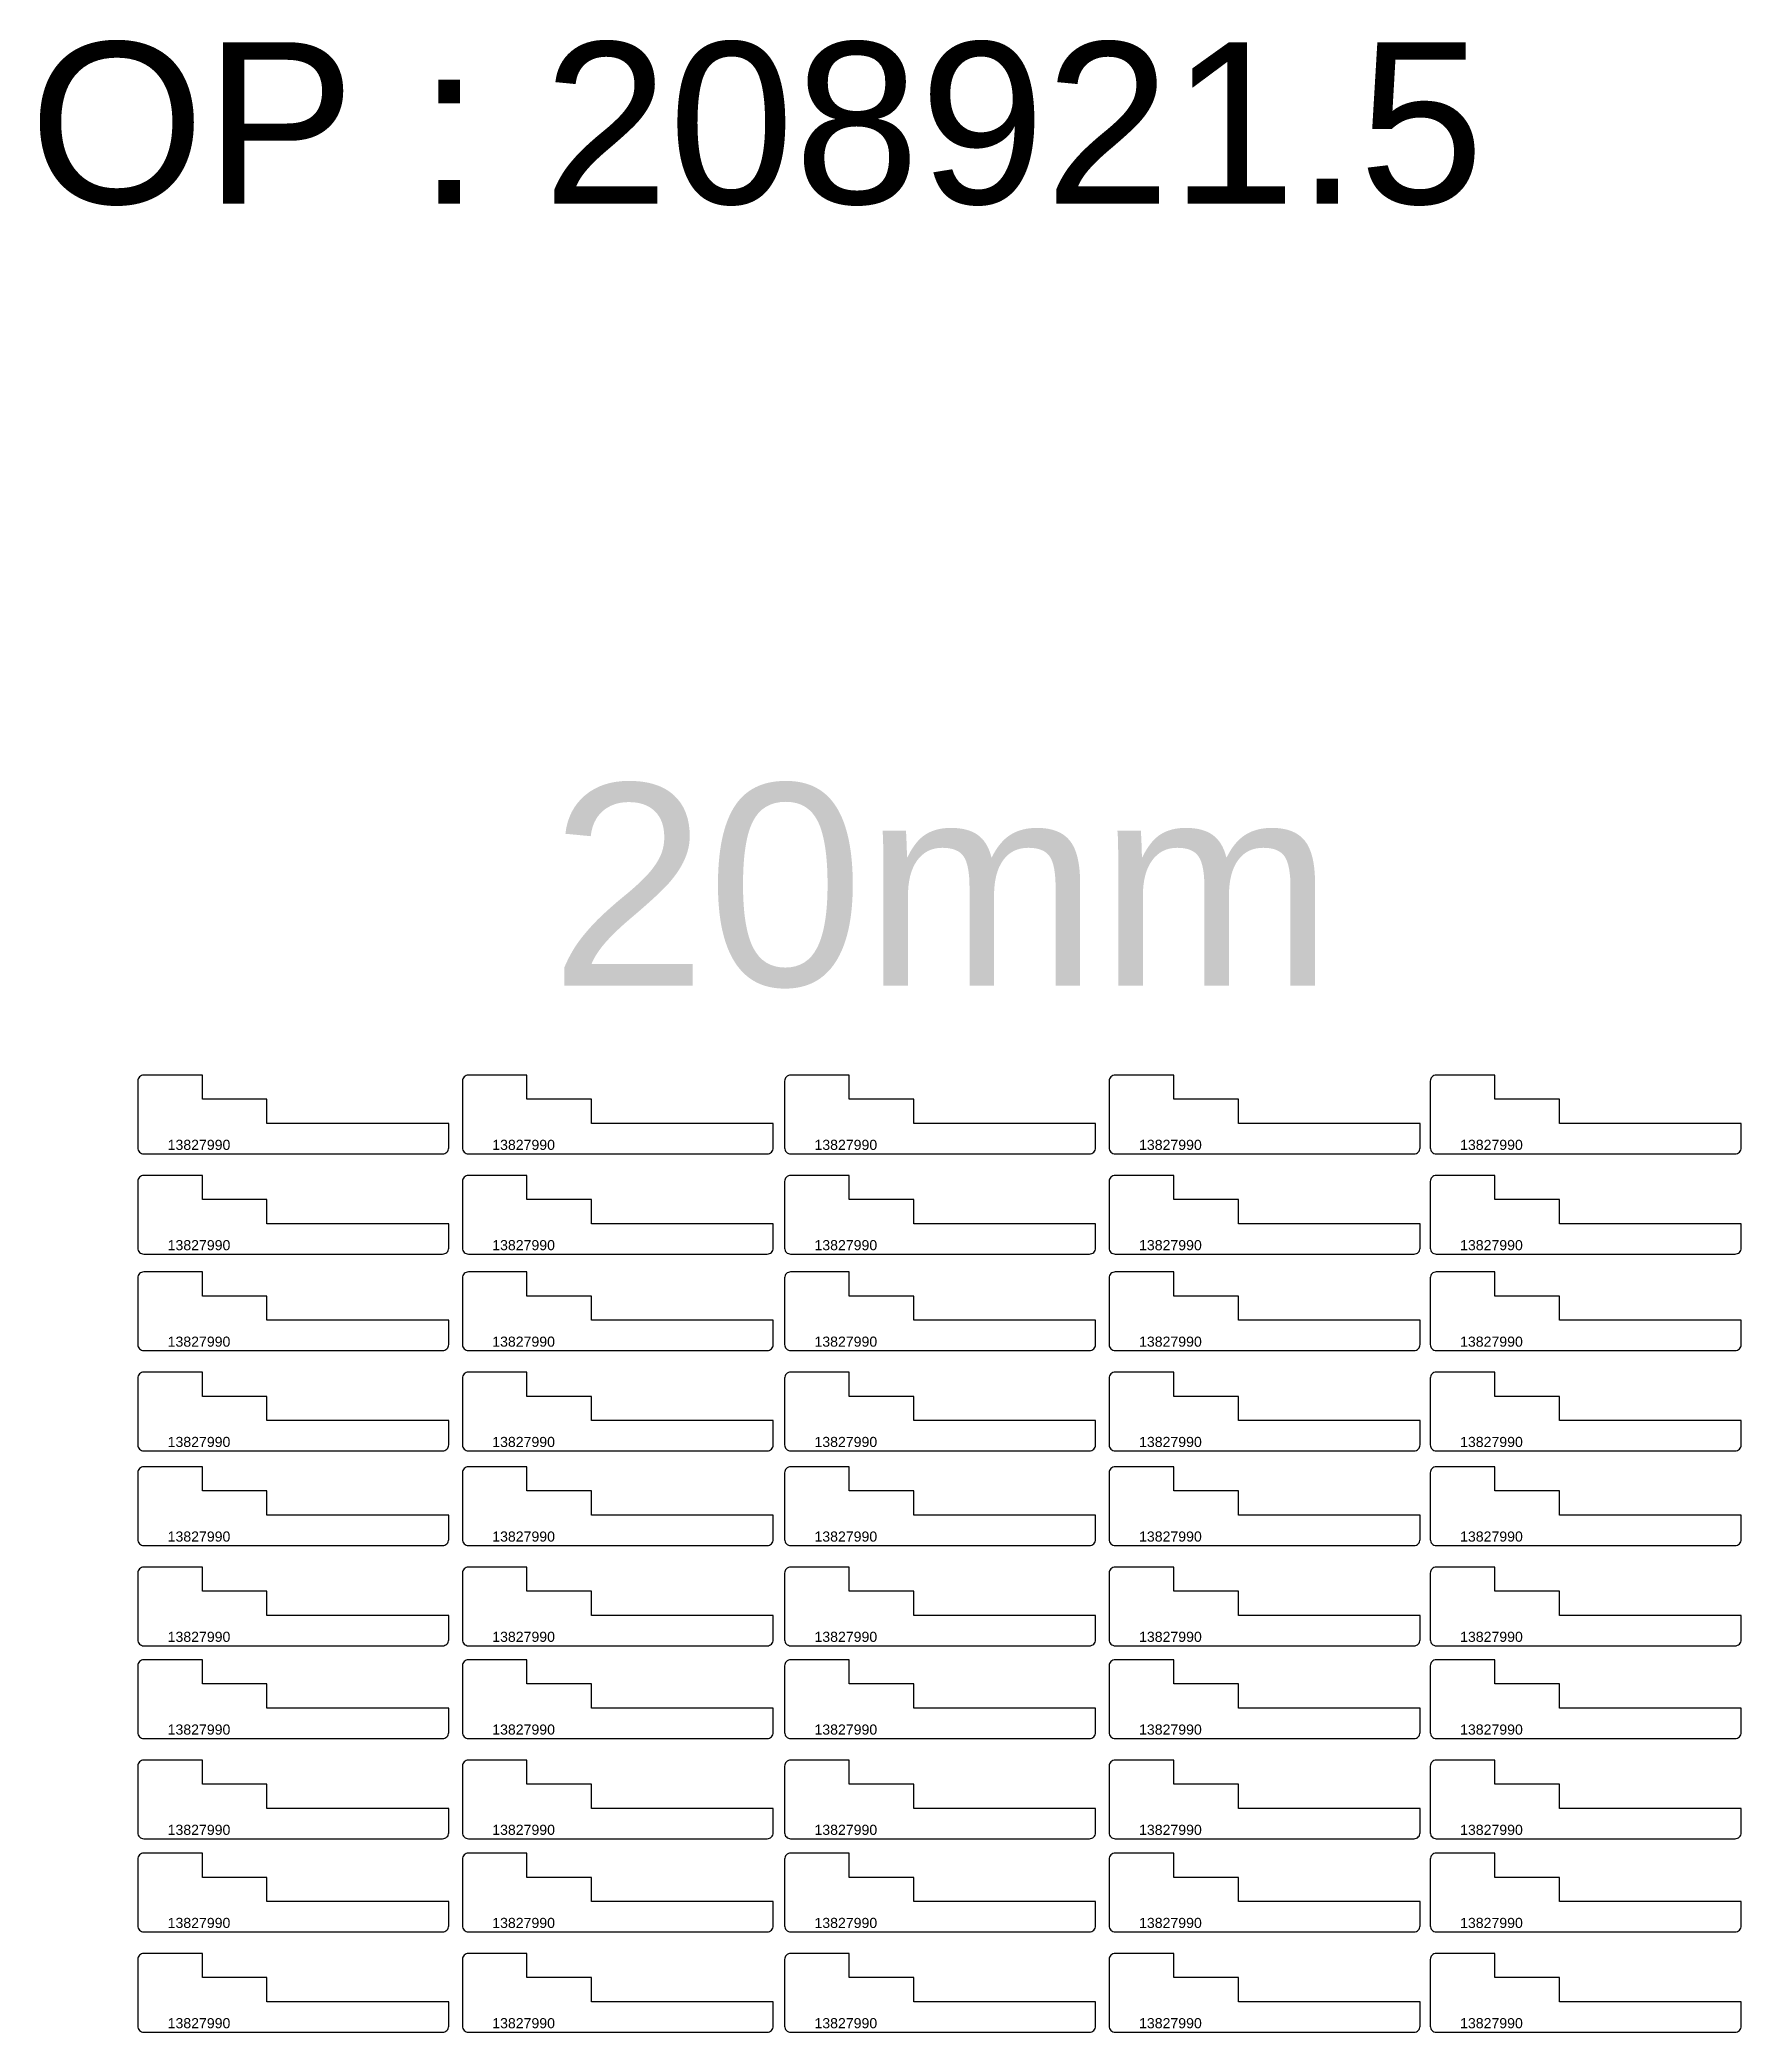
# Model space of a CAD drawing. Header units: millimetres. Extents: x 1349 to 5846, y -1703 to 1001.
# Drawn here: x 5003 to 5846, y 13 to 1000 of the extents above; entities that cross this region are included whole.
import ezdxf

# ---------------------------------------------------------------- set-up
doc = ezdxf.new("R2010")
doc.units = ezdxf.units.MM
doc.layers.add('Des.', color=7, linetype='Continuous')
doc.layers.add('Texto', color=3, linetype='Continuous')
doc.styles.get("Standard").update_dxf_attribs({"font": 'arial.ttf'})

msp = doc.modelspace()

# ---------------------------------------------------------------- texts
at = {"attachment_point": 1}
for s, width, insert, char_height in [('OP : 208921.5', 1489.9741, (4997.68, 999.3), 80), ('20mm', 247.8479, (5255.72, 631.86), 100)]:
    msp.add_mtext_dynamic_manual_height_columns(s, width=width, gutter_width=12.5, heights=[0], dxfattribs=dict(at, insert=insert, char_height=char_height))
at = {"layer": 'Texto', "char_height": 5, "attachment_point": 1}
for insert in [(5066.27, 455.54), (5227.05, 455.54), (5386.66, 455.54), (5547.44, 455.54), (5706.46, 455.54), (5066.27, 405.85), (5227.05, 405.85), (5386.66, 405.85), (5547.44, 405.85), (5706.46, 405.85), (5066.27, 358.04), (5227.05, 358.04), (5386.66, 358.04), (5547.44, 358.04), (5706.46, 358.04), (5066.27, 308.36), (5227.05, 308.36), (5386.66, 308.36), (5547.44, 308.36), (5706.46, 308.36), (5066.27, 261.49), (5227.05, 261.49), (5386.66, 261.49), (5547.44, 261.49), (5706.46, 261.49), (5066.27, 211.81), (5227.05, 211.81), (5386.66, 211.81), (5547.44, 211.81), (5706.46, 211.81), (5066.27, 165.87), (5227.05, 165.87), (5386.66, 165.87), (5547.44, 165.87), (5706.46, 165.87), (5066.27, 116.19), (5227.05, 116.19), (5386.66, 116.19), (5547.44, 116.19), (5706.46, 116.19), (5066.27, 70.07), (5227.05, 70.07), (5386.66, 70.07), (5547.44, 70.07), (5706.46, 70.07), (5066.27, 20.39), (5227.05, 20.39), (5386.66, 20.39), (5547.44, 20.39), (5706.46, 20.39)]:
    msp.add_mtext_dynamic_manual_height_columns('13827990', width=114.2821, gutter_width=12.5, heights=[0], dxfattribs=dict(at, insert=insert))

# ---------------------------------------------------------------- linework, layer by layer
at = {"layer": 'Des.'}
for points in [[(5202.48, 448.59, 0.414214), (5205.48, 451.59), (5205.48, 463.59), (5115.48, 463.59), (5115.48, 475.59), (5083.48, 475.59), (5083.48, 487.59), (5054.48, 487.59, 0.414214), (5051.48, 484.59), (5051.48, 451.59, 0.414214), (5054.48, 448.59)], [(5363.26, 448.59, 0.414214), (5366.26, 451.59), (5366.26, 463.59), (5276.26, 463.59), (5276.26, 475.59), (5244.26, 475.59), (5244.26, 487.59), (5215.26, 487.59, 0.414214), (5212.26, 484.59), (5212.26, 451.59, 0.414214), (5215.26, 448.59)], [(5522.87, 448.59, 0.414214), (5525.87, 451.59), (5525.87, 463.59), (5435.87, 463.59), (5435.87, 475.59), (5403.87, 475.59), (5403.87, 487.59), (5374.87, 487.59, 0.414214), (5371.87, 484.59), (5371.87, 451.59, 0.414214), (5374.87, 448.59)], [(5683.65, 448.59, 0.414214), (5686.65, 451.59), (5686.65, 463.59), (5596.65, 463.59), (5596.65, 475.59), (5564.65, 475.59), (5564.65, 487.59), (5535.65, 487.59, 0.414214), (5532.65, 484.59), (5532.65, 451.59, 0.414214), (5535.65, 448.59)], [(5842.67, 448.59, 0.414214), (5845.67, 451.59), (5845.67, 463.59), (5755.67, 463.59), (5755.67, 475.59), (5723.67, 475.59), (5723.67, 487.59), (5694.67, 487.59, 0.414214), (5691.67, 484.59), (5691.67, 451.59, 0.414214), (5694.67, 448.59)], [(5202.48, 398.91, 0.414214), (5205.48, 401.91), (5205.48, 413.91), (5115.48, 413.91), (5115.48, 425.91), (5083.48, 425.91), (5083.48, 437.91), (5054.48, 437.91, 0.414214), (5051.48, 434.91), (5051.48, 401.91, 0.414214), (5054.48, 398.91)], [(5363.26, 398.91, 0.414214), (5366.26, 401.91), (5366.26, 413.91), (5276.26, 413.91), (5276.26, 425.91), (5244.26, 425.91), (5244.26, 437.91), (5215.26, 437.91, 0.414214), (5212.26, 434.91), (5212.26, 401.91, 0.414214), (5215.26, 398.91)], [(5522.87, 398.91, 0.414214), (5525.87, 401.91), (5525.87, 413.91), (5435.87, 413.91), (5435.87, 425.91), (5403.87, 425.91), (5403.87, 437.91), (5374.87, 437.91, 0.414214), (5371.87, 434.91), (5371.87, 401.91, 0.414214), (5374.87, 398.91)], [(5683.65, 398.91, 0.414214), (5686.65, 401.91), (5686.65, 413.91), (5596.65, 413.91), (5596.65, 425.91), (5564.65, 425.91), (5564.65, 437.91), (5535.65, 437.91, 0.414214), (5532.65, 434.91), (5532.65, 401.91, 0.414214), (5535.65, 398.91)], [(5842.67, 398.91, 0.414214), (5845.67, 401.91), (5845.67, 413.91), (5755.67, 413.91), (5755.67, 425.91), (5723.67, 425.91), (5723.67, 437.91), (5694.67, 437.91, 0.414214), (5691.67, 434.91), (5691.67, 401.91, 0.414214), (5694.67, 398.91)], [(5202.48, 351.1, 0.414214), (5205.48, 354.1), (5205.48, 366.1), (5115.48, 366.1), (5115.48, 378.1), (5083.48, 378.1), (5083.48, 390.1), (5054.48, 390.1, 0.414214), (5051.48, 387.1), (5051.48, 354.1, 0.414214), (5054.48, 351.1)], [(5363.26, 351.1, 0.414214), (5366.26, 354.1), (5366.26, 366.1), (5276.26, 366.1), (5276.26, 378.1), (5244.26, 378.1), (5244.26, 390.1), (5215.26, 390.1, 0.414214), (5212.26, 387.1), (5212.26, 354.1, 0.414214), (5215.26, 351.1)], [(5522.87, 351.1, 0.414214), (5525.87, 354.1), (5525.87, 366.1), (5435.87, 366.1), (5435.87, 378.1), (5403.87, 378.1), (5403.87, 390.1), (5374.87, 390.1, 0.414214), (5371.87, 387.1), (5371.87, 354.1, 0.414214), (5374.87, 351.1)], [(5683.65, 351.1, 0.414214), (5686.65, 354.1), (5686.65, 366.1), (5596.65, 366.1), (5596.65, 378.1), (5564.65, 378.1), (5564.65, 390.1), (5535.65, 390.1, 0.414214), (5532.65, 387.1), (5532.65, 354.1, 0.414214), (5535.65, 351.1)], [(5842.67, 351.1, 0.414214), (5845.67, 354.1), (5845.67, 366.1), (5755.67, 366.1), (5755.67, 378.1), (5723.67, 378.1), (5723.67, 390.1), (5694.67, 390.1, 0.414214), (5691.67, 387.1), (5691.67, 354.1, 0.414214), (5694.67, 351.1)], [(5202.48, 301.42, 0.414214), (5205.48, 304.42), (5205.48, 316.42), (5115.48, 316.42), (5115.48, 328.42), (5083.48, 328.42), (5083.48, 340.42), (5054.48, 340.42, 0.414214), (5051.48, 337.42), (5051.48, 304.42, 0.414214), (5054.48, 301.42)], [(5363.26, 301.42, 0.414214), (5366.26, 304.42), (5366.26, 316.42), (5276.26, 316.42), (5276.26, 328.42), (5244.26, 328.42), (5244.26, 340.42), (5215.26, 340.42, 0.414214), (5212.26, 337.42), (5212.26, 304.42, 0.414214), (5215.26, 301.42)], [(5522.87, 301.42, 0.414214), (5525.87, 304.42), (5525.87, 316.42), (5435.87, 316.42), (5435.87, 328.42), (5403.87, 328.42), (5403.87, 340.42), (5374.87, 340.42, 0.414214), (5371.87, 337.42), (5371.87, 304.42, 0.414214), (5374.87, 301.42)], [(5683.65, 301.42, 0.414214), (5686.65, 304.42), (5686.65, 316.42), (5596.65, 316.42), (5596.65, 328.42), (5564.65, 328.42), (5564.65, 340.42), (5535.65, 340.42, 0.414214), (5532.65, 337.42), (5532.65, 304.42, 0.414214), (5535.65, 301.42)], [(5842.67, 301.42, 0.414214), (5845.67, 304.42), (5845.67, 316.42), (5755.67, 316.42), (5755.67, 328.42), (5723.67, 328.42), (5723.67, 340.42), (5694.67, 340.42, 0.414214), (5691.67, 337.42), (5691.67, 304.42, 0.414214), (5694.67, 301.42)], [(5202.48, 254.55, 0.414214), (5205.48, 257.55), (5205.48, 269.55), (5115.48, 269.55), (5115.48, 281.55), (5083.48, 281.55), (5083.48, 293.55), (5054.48, 293.55, 0.414214), (5051.48, 290.55), (5051.48, 257.55, 0.414214), (5054.48, 254.55)], [(5363.26, 254.55, 0.414214), (5366.26, 257.55), (5366.26, 269.55), (5276.26, 269.55), (5276.26, 281.55), (5244.26, 281.55), (5244.26, 293.55), (5215.26, 293.55, 0.414214), (5212.26, 290.55), (5212.26, 257.55, 0.414214), (5215.26, 254.55)], [(5522.87, 254.55, 0.414214), (5525.87, 257.55), (5525.87, 269.55), (5435.87, 269.55), (5435.87, 281.55), (5403.87, 281.55), (5403.87, 293.55), (5374.87, 293.55, 0.414214), (5371.87, 290.55), (5371.87, 257.55, 0.414214), (5374.87, 254.55)], [(5683.65, 254.55, 0.414214), (5686.65, 257.55), (5686.65, 269.55), (5596.65, 269.55), (5596.65, 281.55), (5564.65, 281.55), (5564.65, 293.55), (5535.65, 293.55, 0.414214), (5532.65, 290.55), (5532.65, 257.55, 0.414214), (5535.65, 254.55)], [(5842.67, 254.55, 0.414214), (5845.67, 257.55), (5845.67, 269.55), (5755.67, 269.55), (5755.67, 281.55), (5723.67, 281.55), (5723.67, 293.55), (5694.67, 293.55, 0.414214), (5691.67, 290.55), (5691.67, 257.55, 0.414214), (5694.67, 254.55)], [(5202.48, 204.86, 0.414214), (5205.48, 207.86), (5205.48, 219.86), (5115.48, 219.86), (5115.48, 231.86), (5083.48, 231.86), (5083.48, 243.86), (5054.48, 243.86, 0.414214), (5051.48, 240.86), (5051.48, 207.86, 0.414214), (5054.48, 204.86)], [(5363.26, 204.86, 0.414214), (5366.26, 207.86), (5366.26, 219.86), (5276.26, 219.86), (5276.26, 231.86), (5244.26, 231.86), (5244.26, 243.86), (5215.26, 243.86, 0.414214), (5212.26, 240.86), (5212.26, 207.86, 0.414214), (5215.26, 204.86)], [(5522.87, 204.86, 0.414214), (5525.87, 207.86), (5525.87, 219.86), (5435.87, 219.86), (5435.87, 231.86), (5403.87, 231.86), (5403.87, 243.86), (5374.87, 243.86, 0.414214), (5371.87, 240.86), (5371.87, 207.86, 0.414214), (5374.87, 204.86)], [(5683.65, 204.86, 0.414214), (5686.65, 207.86), (5686.65, 219.86), (5596.65, 219.86), (5596.65, 231.86), (5564.65, 231.86), (5564.65, 243.86), (5535.65, 243.86, 0.414214), (5532.65, 240.86), (5532.65, 207.86, 0.414214), (5535.65, 204.86)], [(5842.67, 204.86, 0.414214), (5845.67, 207.86), (5845.67, 219.86), (5755.67, 219.86), (5755.67, 231.86), (5723.67, 231.86), (5723.67, 243.86), (5694.67, 243.86, 0.414214), (5691.67, 240.86), (5691.67, 207.86, 0.414214), (5694.67, 204.86)], [(5202.48, 158.93, 0.414214), (5205.48, 161.93), (5205.48, 173.93), (5115.48, 173.93), (5115.48, 185.93), (5083.48, 185.93), (5083.48, 197.93), (5054.48, 197.93, 0.414214), (5051.48, 194.93), (5051.48, 161.93, 0.414214), (5054.48, 158.93)], [(5363.26, 158.93, 0.414214), (5366.26, 161.93), (5366.26, 173.93), (5276.26, 173.93), (5276.26, 185.93), (5244.26, 185.93), (5244.26, 197.93), (5215.26, 197.93, 0.414214), (5212.26, 194.93), (5212.26, 161.93, 0.414214), (5215.26, 158.93)], [(5522.87, 158.93, 0.414214), (5525.87, 161.93), (5525.87, 173.93), (5435.87, 173.93), (5435.87, 185.93), (5403.87, 185.93), (5403.87, 197.93), (5374.87, 197.93, 0.414214), (5371.87, 194.93), (5371.87, 161.93, 0.414214), (5374.87, 158.93)], [(5683.65, 158.93, 0.414214), (5686.65, 161.93), (5686.65, 173.93), (5596.65, 173.93), (5596.65, 185.93), (5564.65, 185.93), (5564.65, 197.93), (5535.65, 197.93, 0.414214), (5532.65, 194.93), (5532.65, 161.93, 0.414214), (5535.65, 158.93)], [(5842.67, 158.93, 0.414214), (5845.67, 161.93), (5845.67, 173.93), (5755.67, 173.93), (5755.67, 185.93), (5723.67, 185.93), (5723.67, 197.93), (5694.67, 197.93, 0.414214), (5691.67, 194.93), (5691.67, 161.93, 0.414214), (5694.67, 158.93)], [(5202.48, 109.25, 0.414214), (5205.48, 112.25), (5205.48, 124.25), (5115.48, 124.25), (5115.48, 136.25), (5083.48, 136.25), (5083.48, 148.25), (5054.48, 148.25, 0.414214), (5051.48, 145.25), (5051.48, 112.25, 0.414214), (5054.48, 109.25)], [(5363.26, 109.25, 0.414214), (5366.26, 112.25), (5366.26, 124.25), (5276.26, 124.25), (5276.26, 136.25), (5244.26, 136.25), (5244.26, 148.25), (5215.26, 148.25, 0.414214), (5212.26, 145.25), (5212.26, 112.25, 0.414214), (5215.26, 109.25)], [(5522.87, 109.25, 0.414214), (5525.87, 112.25), (5525.87, 124.25), (5435.87, 124.25), (5435.87, 136.25), (5403.87, 136.25), (5403.87, 148.25), (5374.87, 148.25, 0.414214), (5371.87, 145.25), (5371.87, 112.25, 0.414214), (5374.87, 109.25)], [(5683.65, 109.25, 0.414214), (5686.65, 112.25), (5686.65, 124.25), (5596.65, 124.25), (5596.65, 136.25), (5564.65, 136.25), (5564.65, 148.25), (5535.65, 148.25, 0.414214), (5532.65, 145.25), (5532.65, 112.25, 0.414214), (5535.65, 109.25)], [(5842.67, 109.25, 0.414214), (5845.67, 112.25), (5845.67, 124.25), (5755.67, 124.25), (5755.67, 136.25), (5723.67, 136.25), (5723.67, 148.25), (5694.67, 148.25, 0.414214), (5691.67, 145.25), (5691.67, 112.25, 0.414214), (5694.67, 109.25)], [(5202.48, 63.13, 0.414214), (5205.48, 66.13), (5205.48, 78.13), (5115.48, 78.13), (5115.48, 90.13), (5083.48, 90.13), (5083.48, 102.13), (5054.48, 102.13, 0.414214), (5051.48, 99.13), (5051.48, 66.13, 0.414214), (5054.48, 63.13)], [(5363.26, 63.13, 0.414214), (5366.26, 66.13), (5366.26, 78.13), (5276.26, 78.13), (5276.26, 90.13), (5244.26, 90.13), (5244.26, 102.13), (5215.26, 102.13, 0.414214), (5212.26, 99.13), (5212.26, 66.13, 0.414214), (5215.26, 63.13)], [(5522.87, 63.13, 0.414214), (5525.87, 66.13), (5525.87, 78.13), (5435.87, 78.13), (5435.87, 90.13), (5403.87, 90.13), (5403.87, 102.13), (5374.87, 102.13, 0.414214), (5371.87, 99.13), (5371.87, 66.13, 0.414214), (5374.87, 63.13)], [(5683.65, 63.13, 0.414214), (5686.65, 66.13), (5686.65, 78.13), (5596.65, 78.13), (5596.65, 90.13), (5564.65, 90.13), (5564.65, 102.13), (5535.65, 102.13, 0.414214), (5532.65, 99.13), (5532.65, 66.13, 0.414214), (5535.65, 63.13)], [(5842.67, 63.13, 0.414214), (5845.67, 66.13), (5845.67, 78.13), (5755.67, 78.13), (5755.67, 90.13), (5723.67, 90.13), (5723.67, 102.13), (5694.67, 102.13, 0.414214), (5691.67, 99.13), (5691.67, 66.13, 0.414214), (5694.67, 63.13)], [(5202.48, 13.44, 0.414214), (5205.48, 16.44), (5205.48, 28.44), (5115.48, 28.44), (5115.48, 40.44), (5083.48, 40.44), (5083.48, 52.44), (5054.48, 52.44, 0.414214), (5051.48, 49.44), (5051.48, 16.44, 0.414214), (5054.48, 13.44)], [(5363.26, 13.44, 0.414214), (5366.26, 16.44), (5366.26, 28.44), (5276.26, 28.44), (5276.26, 40.44), (5244.26, 40.44), (5244.26, 52.44), (5215.26, 52.44, 0.414214), (5212.26, 49.44), (5212.26, 16.44, 0.414214), (5215.26, 13.44)], [(5522.87, 13.44, 0.414214), (5525.87, 16.44), (5525.87, 28.44), (5435.87, 28.44), (5435.87, 40.44), (5403.87, 40.44), (5403.87, 52.44), (5374.87, 52.44, 0.414214), (5371.87, 49.44), (5371.87, 16.44, 0.414214), (5374.87, 13.44)], [(5683.65, 13.44, 0.414214), (5686.65, 16.44), (5686.65, 28.44), (5596.65, 28.44), (5596.65, 40.44), (5564.65, 40.44), (5564.65, 52.44), (5535.65, 52.44, 0.414214), (5532.65, 49.44), (5532.65, 16.44, 0.414214), (5535.65, 13.44)], [(5842.67, 13.44, 0.414214), (5845.67, 16.44), (5845.67, 28.44), (5755.67, 28.44), (5755.67, 40.44), (5723.67, 40.44), (5723.67, 52.44), (5694.67, 52.44, 0.414214), (5691.67, 49.44), (5691.67, 16.44, 0.414214), (5694.67, 13.44)]]:
    msp.add_lwpolyline(points, format="xyb", close=True, dxfattribs=at)

msp.set_redraw_order([(e.dxf.handle, doc.entitydb.next_handle()) for e in msp.query("TEXT MTEXT ATTDEF DIMENSION ARC_DIMENSION")])  # texts and dimensions are drawn at this point

doc.saveas('drawing.dxf')
